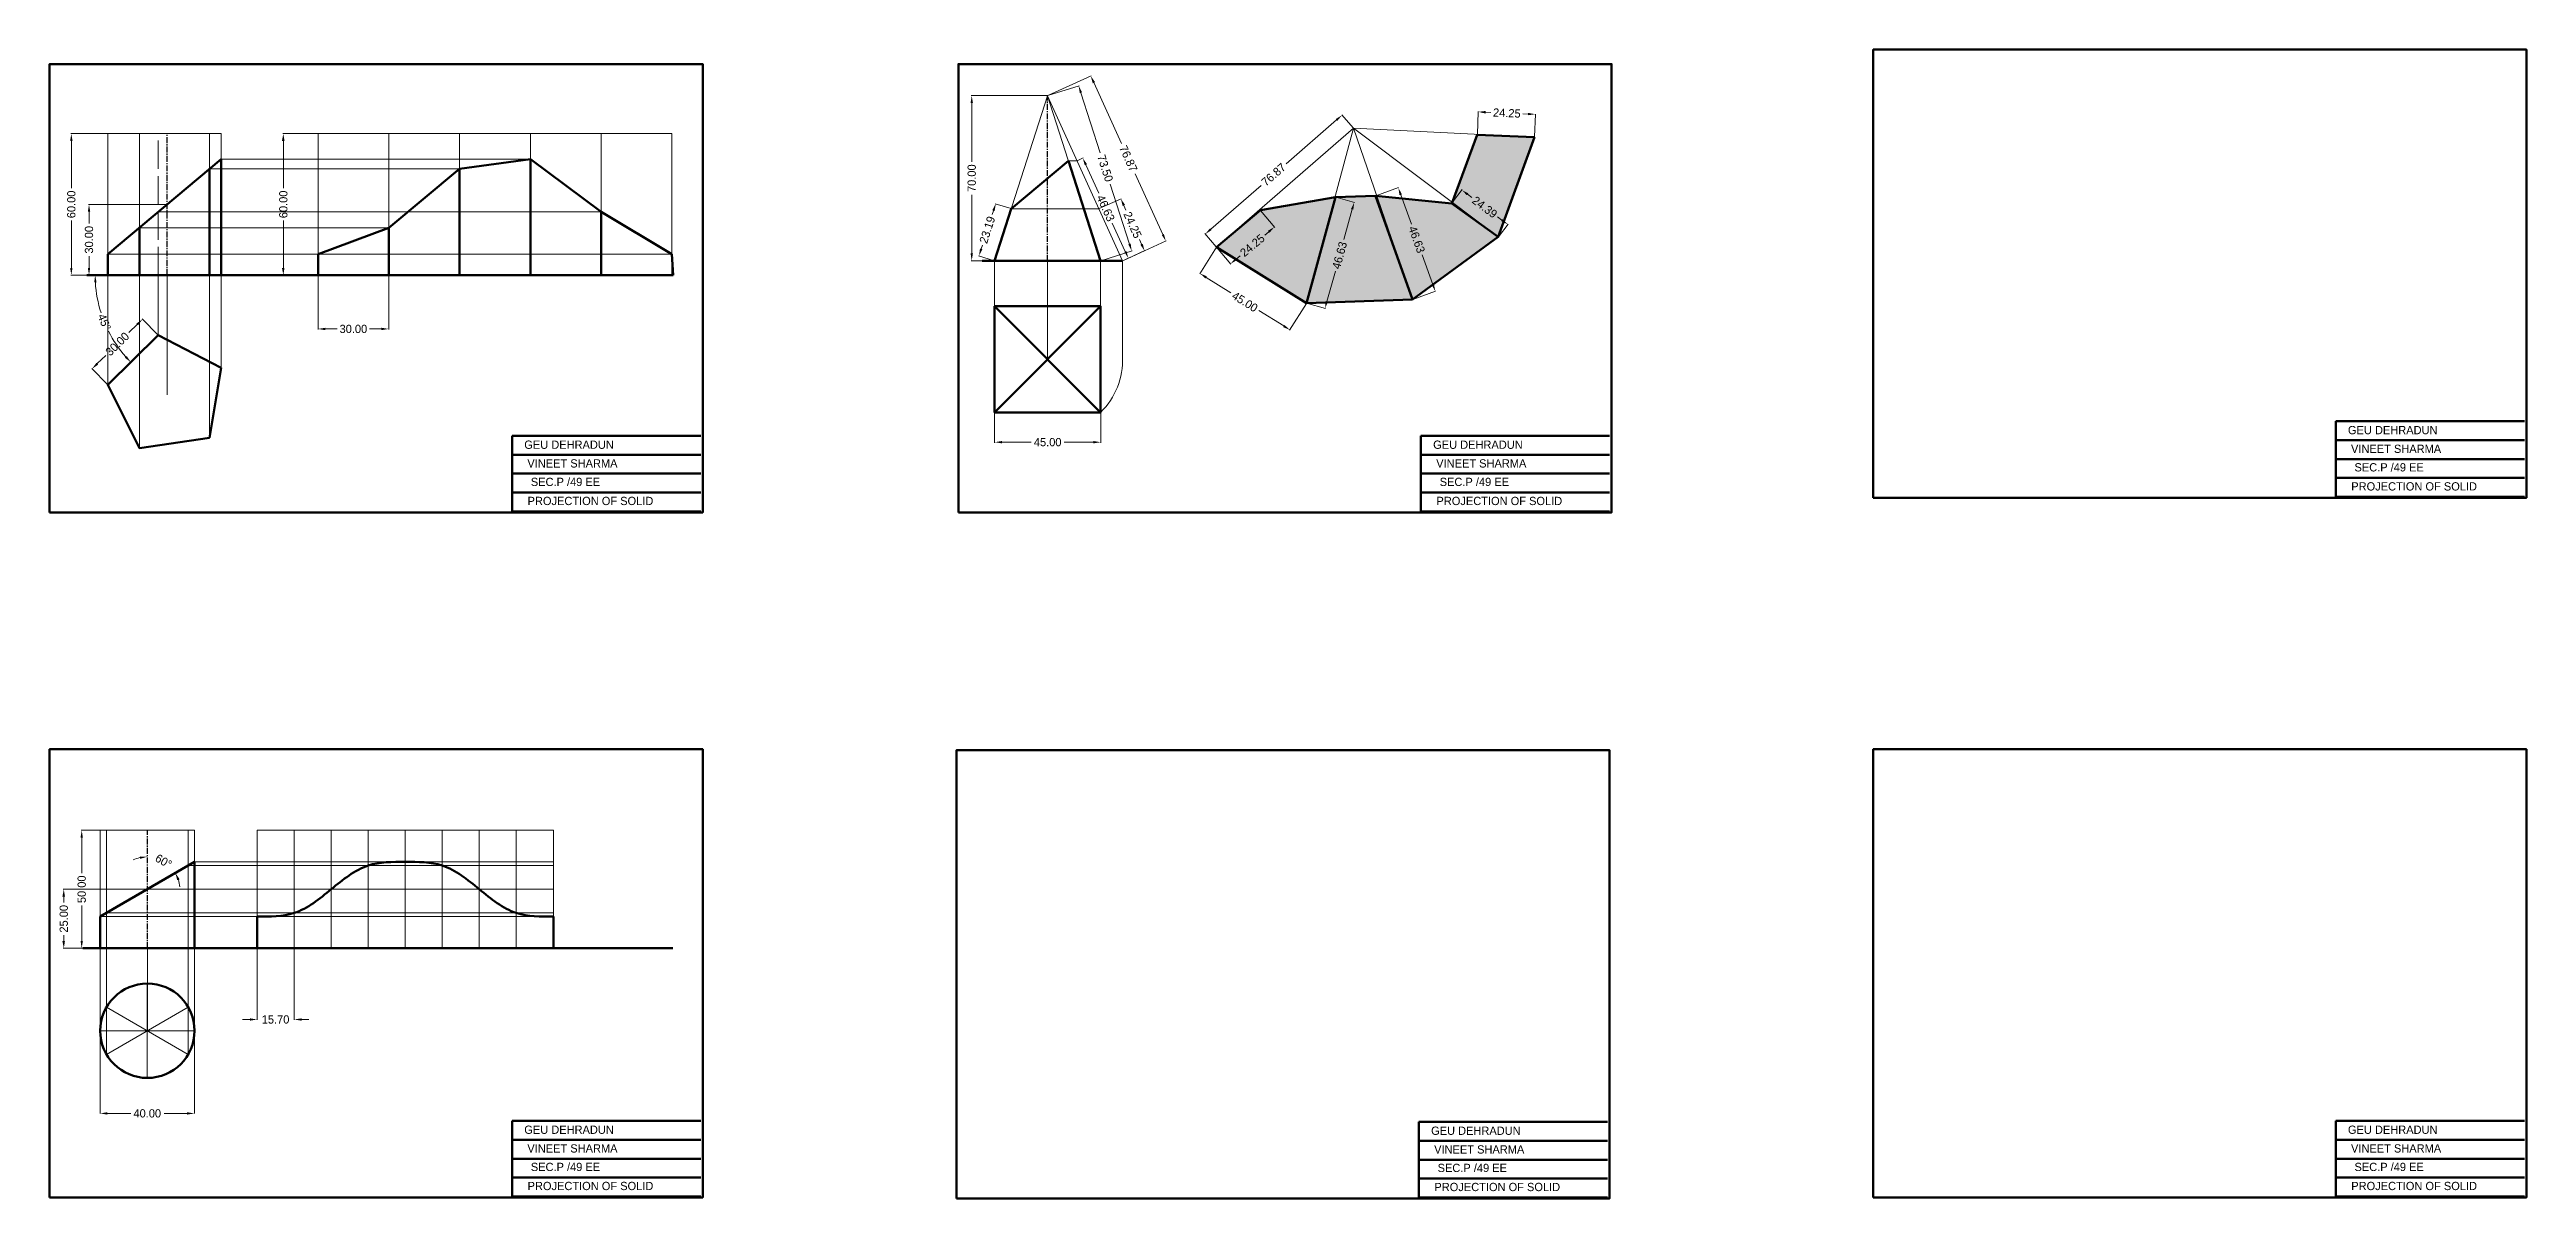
# Model space of a CAD drawing. Header units: millimetres. Extents: x 32 to 3196, y 55 to 542.
# Drawn here: x 1773 to 2823, y 55 to 542 of the extents above; entities that cross this region are included whole.
import ezdxf

# ---------------------------------------------------------------- set-up
doc = ezdxf.new("R2010")
doc.units = ezdxf.units.MM
doc.header["$MEASUREMENT"] = 0
doc.linetypes.add('ACAD_ISO02W100', pattern=[15, 12, -3])
doc.linetypes.add('CENTERX2', pattern=[4, 2.5, -0.5, 0.5, -0.5])
for name, color, linetype, lineweight in [('Layer1', 7, 'Continuous', 50), ('Layer2', 150, 'Continuous', 13), ('Layer4', 1, 'ACAD_ISO02W100', 13)]:
    doc.layers.add(name, color=color, linetype=linetype, lineweight=lineweight)
doc.layers.add('Layer3', color=7, linetype='CENTERX2')
doc.styles.get("Standard").update_dxf_attribs({"font": 'comicbd.ttf', "height": 3.5})
doc.dimstyles.get("Standard").update_dxf_attribs({"dimtxt": 3.5, "dimasz": 3.1, "dimexe": 0.18, "dimexo": 0.0625, "dimgap": 0.09, "dimtad": 0, "dimtoh": 1, "dimzin": 0, "dimdsep": 46, "dimtxsty": 'Standard', "dimcen": 0.09, "dimclrd": 4, "dimclre": 4, "dimclrt": 4, "dimadec": 0, "dimazin": 0, "dimtfac": 1, "dimtofl": 0, "dimtmove": 0, "dimatfit": 3, "dimfxl": 1, "dimtolj": 1, "dimtzin": 0, "dimlwd": 13, "dimlwe": 13, "dimarcsym": 0})

msp = doc.modelspace()

# ---------------------------------------------------------------- texts
at = {"layer": 'Layer1', "char_height": 3.5, "attachment_point": 1}
for s, width, insert in [('GEU DEHRADUN', 74.81625, (2747.657, 382.074)), ('GEU DEHRADUN', 74.81625, (1974.366, 375.893)), ('VINEET SHARMA ', 73.52032, (1975.662, 367.968)), ('GEU DEHRADUN', 74.81625, (2359.757, 375.893)), ('VINEET SHARMA ', 73.52032, (2361.053, 367.968)), ('VINEET SHARMA ', 73.52032, (2748.953, 374.149)), ('SEC.P /49 EE', 76.11219, (1977.133, 360.127)), ('SEC.P /49 EE', 76.11219, (2362.523, 360.127)), ('PROJECTION OF SOLID ', 80, (2749.057, 358.227)), ('SEC.P /49 EE', 76.11219, (2750.424, 366.308)), ('PROJECTION OF SOLID ', 80, (1975.767, 352.045)), ('PROJECTION OF SOLID ', 80, (2361.157, 352.045)), ('GEU DEHRADUN', 74.81625, (1974.366, 85.541)), ('GEU DEHRADUN', 74.81625, (2358.882, 85.117)), ('GEU DEHRADUN', 74.81625, (2747.657, 85.541)), ('VINEET SHARMA ', 73.52032, (1975.662, 77.617)), ('VINEET SHARMA ', 73.52032, (2360.178, 77.192)), ('VINEET SHARMA ', 73.52032, (2748.953, 77.617)), ('SEC.P /49 EE', 76.11219, (1977.133, 69.776)), ('SEC.P /49 EE', 76.11219, (2361.649, 69.351)), ('SEC.P /49 EE', 76.11219, (2750.424, 69.776)), ('PROJECTION OF SOLID ', 80, (1975.767, 61.694)), ('PROJECTION OF SOLID ', 80, (2360.282, 61.269)), ('PROJECTION OF SOLID ', 80, (2749.057, 61.694))]:
    msp.add_mtext_dynamic_manual_height_columns(s, width=width, gutter_width=17.5, heights=[0], dxfattribs=dict(at, insert=insert))

# ---------------------------------------------------------------- blocks, each defined once
blk = doc.blocks.new('*D73')
at = {"layer": 'Defpoints', "color": 0, "transparency": 16777216}
for p in [(1788.9, 446), (2037.5, 446), (1794.1, 432.5), (1819.2, 420.5), (1797.8, 399.5)]:
    blk.add_point(p, dxfattribs=at)
at = {"layer": 'Layer4', "color": 4, "linetype": 'Continuous', "lineweight": 13, "transparency": 16777216}
for start, end in [(183.3717, 197.6545), (206.8478, 221.1306)]:
    blk.add_arc((1845.1, 446), 52.7, start, end, dxfattribs=at)
at = {"layer": 'Layer4', "color": 4, "transparency": 16777216}
for points in [[(1792, 442.9), (1793, 442.9), (1792.4, 446)], [(1805.8, 411.7), (1805, 411), (1807.5, 409.1)]]:
    blk.add_solid(points, dxfattribs=at)
at = {"layer": 'Layer4', "color": 4, "transparency": 16777216, "insert": (1796.3, 426.1), "char_height": 3.5, "attachment_point": 5, "rotation": 292.2512}
blk.add_mtext('\\A1;45°', dxfattribs=at)
blk = doc.blocks.new('*D74')
at = {"layer": 'Defpoints', "color": 0, "transparency": 16777216}
for p in [(1782.3, 506), (1797.8, 506), (1797.8, 446)]:
    blk.add_point(p, dxfattribs=at)
at = {"layer": 'Layer4', "color": 4, "linetype": 'Continuous', "lineweight": 13, "transparency": 16777216}
for p, q in [((1797.7, 506), (1782.1, 506)), ((1782.3, 502.9), (1782.3, 482.9)), ((1782.3, 449.1), (1782.3, 469.1)), ((1797.7, 446), (1782.1, 446))]:
    blk.add_line(p, q, dxfattribs=at)
at = {"layer": 'Layer4', "color": 4, "transparency": 16777216}
for points in [[(1781.8, 502.9), (1782.8, 502.9), (1782.3, 506)], [(1781.8, 449.1), (1782.8, 449.1), (1782.3, 446)]]:
    blk.add_solid(points, dxfattribs=at)
at = {"layer": 'Layer4', "color": 4, "transparency": 16777216, "insert": (1782.3, 476), "char_height": 3.5, "attachment_point": 5, "rotation": 90}
blk.add_mtext('\\A1;60.00', dxfattribs=at)
blk = doc.blocks.new('*D75')
at = {"layer": 'Defpoints', "color": 0, "transparency": 16777216}
for p in [(1789.8, 476), (1822.9, 476), (1822.9, 446)]:
    blk.add_point(p, dxfattribs=at)
at = {"layer": 'Layer4', "color": 4, "linetype": 'Continuous', "lineweight": 13, "transparency": 16777216}
for p, q in [((1822.9, 476), (1789.6, 476)), ((1789.8, 472.9), (1789.8, 467.9)), ((1789.8, 449.1), (1789.8, 454.1)), ((1822.9, 446), (1789.6, 446))]:
    blk.add_line(p, q, dxfattribs=at)
at = {"layer": 'Layer4', "color": 4, "transparency": 16777216}
for points in [[(1789.3, 472.9), (1790.3, 472.9), (1789.8, 476)], [(1789.3, 449.1), (1790.3, 449.1), (1789.8, 446)]]:
    blk.add_solid(points, dxfattribs=at)
at = {"layer": 'Layer4', "color": 4, "transparency": 16777216, "insert": (1789.8, 461), "char_height": 3.5, "attachment_point": 5, "rotation": 90}
blk.add_mtext('\\A1;30.00', dxfattribs=at)
blk = doc.blocks.new('*D76')
at = {"layer": 'Defpoints', "color": 0, "transparency": 16777216}
for p in [(1886.9, 506), (1872.2, 446), (1886.9, 446)]:
    blk.add_point(p, dxfattribs=at)
at = {"layer": 'Layer1', "color": 4, "linetype": 'Continuous', "lineweight": 13, "transparency": 16777216}
for p, q in [((1886.9, 506), (1872, 506)), ((1872.2, 502.9), (1872.2, 482.9)), ((1872.2, 449.1), (1872.2, 469.1)), ((1886.9, 446), (1872, 446))]:
    blk.add_line(p, q, dxfattribs=at)
at = {"layer": 'Layer1', "color": 4, "transparency": 16777216}
for points in [[(1871.6, 502.9), (1872.7, 502.9), (1872.2, 506)], [(1871.6, 449.1), (1872.7, 449.1), (1872.2, 446)]]:
    blk.add_solid(points, dxfattribs=at)
at = {"layer": 'Layer1', "color": 4, "transparency": 16777216, "insert": (1872.2, 476), "char_height": 3.5, "attachment_point": 5, "rotation": 90}
blk.add_mtext('\\A1;60.00', dxfattribs=at)
blk = doc.blocks.new('*D77')
at = {"layer": 'Defpoints', "color": 0, "transparency": 16777216}
for p in [(1886.9, 480.4), (1916.9, 480.4), (1916.9, 423.2)]:
    blk.add_point(p, dxfattribs=at)
at = {"layer": 'Layer1', "color": 4, "linetype": 'Continuous', "lineweight": 13, "transparency": 16777216}
for p, q in [((1886.9, 480.3), (1886.9, 423)), ((1916.9, 480.3), (1916.9, 423)), ((1890, 423.2), (1895, 423.2)), ((1913.8, 423.2), (1908.8, 423.2))]:
    blk.add_line(p, q, dxfattribs=at)
at = {"layer": 'Layer1', "color": 4, "transparency": 16777216}
for points in [[(1890, 423.7), (1890, 422.7), (1886.9, 423.2)], [(1913.8, 423.7), (1913.8, 422.7), (1916.9, 423.2)]]:
    blk.add_solid(points, dxfattribs=at)
at = {"layer": 'Layer1', "color": 4, "transparency": 16777216, "insert": (1901.9, 423.2), "char_height": 3.5, "attachment_point": 5}
blk.add_mtext('\\A1;30.00', dxfattribs=at)
blk = doc.blocks.new('*D78')
at = {"layer": 'Defpoints', "color": 0, "transparency": 16777216}
for p in [(1794.5, 125.7), (1834.5, 125.7), (1834.5, 90.7)]:
    blk.add_point(p, dxfattribs=at)
at = {"layer": 'Layer1', "color": 4, "linetype": 'Continuous', "lineweight": 13, "transparency": 16777216}
for p, q in [((1794.5, 125.7), (1794.5, 90.6)), ((1834.5, 125.7), (1834.5, 90.6)), ((1797.6, 90.7), (1807.5, 90.7)), ((1831.4, 90.7), (1821.6, 90.7))]:
    blk.add_line(p, q, dxfattribs=at)
at = {"layer": 'Layer1', "color": 4, "transparency": 16777216}
for points in [[(1797.6, 91.2), (1797.6, 90.2), (1794.5, 90.7)], [(1831.4, 91.2), (1831.4, 90.2), (1834.5, 90.7)]]:
    blk.add_solid(points, dxfattribs=at)
at = {"layer": 'Layer1', "color": 4, "transparency": 16777216, "insert": (1814.5, 90.7), "char_height": 3.5, "attachment_point": 5}
blk.add_mtext('\\A1;40.00', dxfattribs=at)
blk = doc.blocks.new('*U79')
at = {"layer": 'Layer2'}
blk.add_line((0, 40), (0, 0), dxfattribs=at)
blk = doc.blocks.new('*U80')
at = {"layer": 'Layer2', "color": 0, "linetype": 'ByBlock', "lineweight": -2, "transparency": 16777216}
blk.add_blockref('*U79', (1814.5, 105.7), dxfattribs=at)
for p, rotation in [((1814.5, 145.7), 180), ((1831.9, 115.7), 59.99999999999997), ((1831.9, 135.7), 120), ((1797.2, 135.7), 240), ((1797.2, 115.7), 299.9999999999999)]:
    blk.add_blockref('*U79', p, dxfattribs=dict(at, rotation=rotation))
blk = doc.blocks.new('*D81')
at = {"layer": 'Defpoints', "color": 0, "transparency": 16777216}
for p in [(1786.7, 210.7), (1814.5, 210.7), (1814.5, 160.7)]:
    blk.add_point(p, dxfattribs=at)
at = {"layer": 'Layer2', "color": 4, "linetype": 'Continuous', "lineweight": 13, "transparency": 16777216}
for p, q in [((1814.5, 210.7), (1786.5, 210.7)), ((1786.7, 207.6), (1786.7, 192.6)), ((1786.7, 163.8), (1786.7, 178.8)), ((1814.5, 160.7), (1786.5, 160.7))]:
    blk.add_line(p, q, dxfattribs=at)
at = {"layer": 'Layer2', "color": 4, "transparency": 16777216}
for points in [[(1786.2, 207.6), (1787.2, 207.6), (1786.7, 210.7)], [(1786.2, 163.8), (1787.2, 163.8), (1786.7, 160.7)]]:
    blk.add_solid(points, dxfattribs=at)
at = {"layer": 'Layer2', "color": 4, "transparency": 16777216, "insert": (1786.7, 185.7), "char_height": 3.5, "attachment_point": 5, "rotation": 90}
blk.add_mtext('\\A1;50.00', dxfattribs=at)
blk = doc.blocks.new('*D82')
at = {"layer": 'Defpoints', "color": 0, "transparency": 16777216}
for p in [(1861.1, 160.7), (1876.8, 165), (1876.8, 130.5)]:
    blk.add_point(p, dxfattribs=at)
at = {"layer": 'Layer2', "color": 4, "linetype": 'Continuous', "lineweight": 13, "transparency": 16777216}
for p, q in [((1861.1, 160.7), (1861.1, 130.3)), ((1876.8, 164.9), (1876.8, 130.3)), ((1858, 130.5), (1854.9, 130.5)), ((1879.9, 130.5), (1883, 130.5))]:
    blk.add_line(p, q, dxfattribs=at)
at = {"layer": 'Layer2', "color": 4, "transparency": 16777216}
for points in [[(1858, 131), (1858, 130), (1861.1, 130.5)], [(1879.9, 131), (1879.9, 130), (1876.8, 130.5)]]:
    blk.add_solid(points, dxfattribs=at)
at = {"layer": 'Layer2', "color": 4, "transparency": 16777216, "insert": (1868.9, 130.5), "char_height": 3.5, "attachment_point": 5}
blk.add_mtext('\\A1;15.70', dxfattribs=at)
blk = doc.blocks.new('*D83')
at = {"layer": 'Defpoints', "color": 0, "transparency": 16777216}
for p in [(1814.5, 210.7), (1823.4, 196.3), (1834.5, 197.3), (1794.5, 174.1), (1814.5, 160.7)]:
    blk.add_point(p, dxfattribs=at)
at = {"layer": 'Layer1', "color": 4, "linetype": 'Continuous', "lineweight": 13, "transparency": 16777216}
for start, end in [(102.9405, 115.8809), (4.2453, 17.1858)]:
    blk.add_arc((1814.5, 185.7), 13.8, start, end, dxfattribs=at)
at = {"layer": 'Layer1', "color": 4, "transparency": 16777216}
for points in [[(1811.4, 199.6), (1811.5, 198.6), (1814.5, 199.5)], [(1827.2, 189.6), (1828.2, 190), (1826.4, 192.6)]]:
    blk.add_solid(points, dxfattribs=at)
at = {"layer": 'Layer1', "color": 4, "transparency": 16777216, "insert": (1821.4, 197.6), "char_height": 3.5, "attachment_point": 5, "rotation": 330.0631}
blk.add_mtext('\\A1;60°', dxfattribs=at)
blk = doc.blocks.new('*D84')
at = {"layer": 'Defpoints', "color": 0, "transparency": 16777216}
for p in [(1814.5, 185.7), (1779.1, 160.7), (1814.5, 160.7)]:
    blk.add_point(p, dxfattribs=at)
at = {"layer": 'Layer1', "color": 4, "linetype": 'Continuous', "lineweight": 13, "transparency": 16777216}
for p, q in [((1814.5, 185.7), (1778.9, 185.7)), ((1779.1, 182.6), (1779.1, 180.1)), ((1814.5, 160.7), (1778.9, 160.7)), ((1779.1, 163.8), (1779.1, 166.3))]:
    blk.add_line(p, q, dxfattribs=at)
at = {"layer": 'Layer1', "color": 4, "transparency": 16777216}
for points in [[(1778.5, 182.6), (1779.6, 182.6), (1779.1, 185.7)], [(1778.5, 163.8), (1779.6, 163.8), (1779.1, 160.7)]]:
    blk.add_solid(points, dxfattribs=at)
at = {"layer": 'Layer1', "color": 4, "transparency": 16777216, "insert": (1779.1, 173.2), "char_height": 3.5, "attachment_point": 5, "rotation": 90}
blk.add_mtext('\\A1;25.00', dxfattribs=at)
blk = doc.blocks.new('*D85')
at = {"layer": 'Defpoints', "color": 0, "transparency": 16777216}
for p in [(1812.5, 427.3), (1819.2, 420.5), (1797.8, 399.5)]:
    blk.add_point(p, dxfattribs=at)
at = {"layer": 'Layer1', "color": 4, "linetype": 'Continuous', "lineweight": 13, "transparency": 16777216}
for p, q in [((1810.3, 425.2), (1806.7, 421.7)), ((1819.1, 420.6), (1812.4, 427.5)), ((1793.3, 408.5), (1796.9, 412)), ((1797.7, 399.6), (1791, 406.4))]:
    blk.add_line(p, q, dxfattribs=at)
at = {"layer": 'Layer1', "color": 4, "transparency": 16777216}
for points in [[(1809.9, 425.5), (1810.6, 424.8), (1812.5, 427.3)], [(1792.9, 408.8), (1793.7, 408.1), (1791.1, 406.3)]]:
    blk.add_solid(points, dxfattribs=at)
at = {"layer": 'Layer1', "color": 4, "transparency": 16777216, "insert": (1801.8, 416.8), "char_height": 3.5, "attachment_point": 5, "rotation": 44.5023}
blk.add_mtext('\\A1;30.00', dxfattribs=at)
blk = doc.blocks.new('*D87')
at = {"layer": 'Defpoints', "color": 0, "transparency": 16777216}
for p in [(2173.8, 387.8), (2218.8, 387.8), (2218.8, 375.2)]:
    blk.add_point(p, dxfattribs=at)
at = {"layer": 'Layer1', "color": 4, "linetype": 'Continuous', "lineweight": 13, "transparency": 16777216}
for p, q in [((2173.8, 387.7), (2173.8, 375)), ((2218.8, 387.7), (2218.8, 375)), ((2176.9, 375.2), (2189.3, 375.2)), ((2215.7, 375.2), (2203.3, 375.2))]:
    blk.add_line(p, q, dxfattribs=at)
at = {"layer": 'Layer1', "color": 4, "transparency": 16777216}
for points in [[(2176.9, 375.7), (2176.9, 374.7), (2173.8, 375.2)], [(2215.7, 375.7), (2215.7, 374.7), (2218.8, 375.2)]]:
    blk.add_solid(points, dxfattribs=at)
at = {"layer": 'Layer1', "color": 4, "transparency": 16777216, "insert": (2196.3, 375.2), "char_height": 3.5, "attachment_point": 5}
blk.add_mtext('\\A1;45.00', dxfattribs=at)
blk = doc.blocks.new('*D88')
at = {"layer": 'Defpoints', "color": 0, "transparency": 16777216}
for p in [(2164.1, 522.1), (2196.3, 522.1), (2196.3, 452.1)]:
    blk.add_point(p, dxfattribs=at)
at = {"layer": 'Layer2', "color": 4, "linetype": 'Continuous', "lineweight": 13, "transparency": 16777216}
for p, q in [((2196.2, 522.1), (2163.9, 522.1)), ((2164.1, 519), (2164.1, 494.1)), ((2164.1, 455.2), (2164.1, 480.1)), ((2196.2, 452.1), (2163.9, 452.1))]:
    blk.add_line(p, q, dxfattribs=at)
at = {"layer": 'Layer2', "color": 4, "transparency": 16777216}
for points in [[(2163.6, 519), (2164.6, 519), (2164.1, 522.1)], [(2163.6, 455.2), (2164.6, 455.2), (2164.1, 452.1)]]:
    blk.add_solid(points, dxfattribs=at)
at = {"layer": 'Layer2', "color": 4, "transparency": 16777216, "insert": (2164.1, 487.1), "char_height": 3.5, "attachment_point": 5, "rotation": 90}
blk.add_mtext('\\A1;70.00', dxfattribs=at)
blk = doc.blocks.new('*D89')
at = {"layer": 'Defpoints', "color": 0, "transparency": 16777216}
for p in [(2196.3, 522), (2218.8, 452.1), (2231.9, 456.3)]:
    blk.add_point(p, dxfattribs=at)
at = {"layer": 'Layer2', "color": 4, "linetype": 'Continuous', "lineweight": 13, "transparency": 16777216}
for p, q in [((2196.3, 522.1), (2209.6, 526.3)), ((2210.4, 523.3), (2218.5, 497.9)), ((2231, 459.2), (2222.8, 484.6)), ((2218.8, 452.1), (2232.1, 456.3))]:
    blk.add_line(p, q, dxfattribs=at)
at = {"layer": 'Layer2', "color": 4, "transparency": 16777216}
for points in [[(2210.9, 523.5), (2209.9, 523.2), (2209.4, 526.3)], [(2231.5, 459.4), (2230.5, 459.1), (2231.9, 456.3)]]:
    blk.add_solid(points, dxfattribs=at)
at = {"layer": 'Layer2', "color": 4, "transparency": 16777216, "insert": (2220.7, 491.3), "char_height": 3.5, "attachment_point": 5, "rotation": 287.8189}
blk.add_mtext('\\A1;73.50', dxfattribs=at)
blk = doc.blocks.new('*D90')
at = {"layer": 'Defpoints', "color": 0, "transparency": 16777216}
for p in [(2196.3, 522), (2228.1, 452.1), (2246.4, 460.4)]:
    blk.add_point(p, dxfattribs=at)
at = {"layer": 'Layer2', "color": 4, "linetype": 'Continuous', "lineweight": 13, "transparency": 16777216}
for p, q in [((2196.3, 522.1), (2214.8, 530.5)), ((2215.9, 527.6), (2227.6, 501.8)), ((2245.1, 463.2), (2233.4, 489)), ((2228.1, 452.1), (2246.6, 460.5))]:
    blk.add_line(p, q, dxfattribs=at)
at = {"layer": 'Layer2', "color": 4, "transparency": 16777216}
for points in [[(2216.4, 527.8), (2215.4, 527.3), (2214.6, 530.4)], [(2245.6, 463.4), (2244.7, 463), (2246.4, 460.4)]]:
    blk.add_solid(points, dxfattribs=at)
at = {"layer": 'Layer2', "color": 4, "transparency": 16777216, "insert": (2230.5, 495.4), "char_height": 3.5, "attachment_point": 5, "rotation": 294.447}
blk.add_mtext('\\A1;76.87', dxfattribs=at)
blk = doc.blocks.new('*D92')
at = {"layer": 'Defpoints', "color": 0, "transparency": 16777216}
for p in [(2267.9, 457.9), (2306, 434.1), (2299, 422.8)]:
    blk.add_point(p, dxfattribs=at)
at = {"layer": 'Layer2', "color": 4, "linetype": 'Continuous', "lineweight": 13, "transparency": 16777216}
for p, q in [((2267.9, 457.9), (2260.8, 446.5)), ((2263.5, 445), (2274, 438.5)), ((2296.4, 424.5), (2285.9, 431)), ((2306, 434), (2298.9, 422.7))]:
    blk.add_line(p, q, dxfattribs=at)
at = {"layer": 'Layer2', "color": 4, "transparency": 16777216}
for points in [[(2263.8, 445.5), (2263.2, 444.6), (2260.9, 446.7)], [(2296.7, 424.9), (2296.1, 424), (2299, 422.8)]]:
    blk.add_solid(points, dxfattribs=at)
at = {"layer": 'Layer2', "color": 4, "transparency": 16777216, "insert": (2279.9, 434.7), "char_height": 3.5, "attachment_point": 5, "rotation": 328}
blk.add_mtext('\\A1;45.00', dxfattribs=at)
blk = doc.blocks.new('*D95')
at = {"layer": 'Defpoints', "color": 0, "transparency": 16777216}
for p in [(2325.9, 508.3), (2263.1, 463.4), (2267.9, 457.9)]:
    blk.add_point(p, dxfattribs=at)
at = {"layer": 'Layer2', "color": 4, "linetype": 'Continuous', "lineweight": 13, "transparency": 16777216}
for p, q in [((2318.8, 511.8), (2297.4, 493.2)), ((2325.9, 508.4), (2321, 514)), ((2265.5, 465.5), (2286.8, 484)), ((2267.8, 458), (2263, 463.6))]:
    blk.add_line(p, q, dxfattribs=at)
at = {"layer": 'Layer2', "color": 4, "transparency": 16777216}
for points in [[(2318.5, 512.2), (2319.1, 511.4), (2321.1, 513.8)], [(2265.1, 465.8), (2265.8, 465.1), (2263.1, 463.4)]]:
    blk.add_solid(points, dxfattribs=at)
at = {"layer": 'Layer2', "color": 4, "transparency": 16777216, "insert": (2292.1, 488.6), "char_height": 3.5, "attachment_point": 5, "rotation": 40.9802}
blk.add_mtext('\\A1;76.87', dxfattribs=at)
blk = doc.blocks.new('*D103')
at = {"layer": 'Defpoints', "color": 0, "transparency": 16777216}
for p in [(2180.9, 474.1), (2167.2, 454.2), (2173.8, 452.1)]:
    blk.add_point(p, dxfattribs=at)
at = {"layer": 'Layer2', "color": 4, "linetype": 'Continuous', "lineweight": 13, "transparency": 16777216}
for p, q in [((2173.3, 473.3), (2172.8, 471.7)), ((2180.8, 474.2), (2174.1, 476.3)), ((2173.7, 452.1), (2167, 454.2)), ((2168.1, 457.1), (2168.6, 458.7))]:
    blk.add_line(p, q, dxfattribs=at)
at = {"layer": 'Layer2', "color": 4, "transparency": 16777216}
for points in [[(2172.8, 473.5), (2173.8, 473.2), (2174.3, 476.3)], [(2167.6, 457.3), (2168.6, 457), (2167.2, 454.2)]]:
    blk.add_solid(points, dxfattribs=at)
at = {"layer": 'Layer2', "color": 4, "transparency": 16777216, "insert": (2170.7, 465.2), "char_height": 3.5, "attachment_point": 5, "rotation": 72.1811}
blk.add_mtext('\\A1;23.19', dxfattribs=at)
blk = doc.blocks.new('*D104')
at = {"layer": 'Defpoints', "color": 0, "transparency": 16777216}
for p in [(2218.1, 474.1), (2228.1, 452.1), (2237.4, 456.3)]:
    blk.add_point(p, dxfattribs=at)
at = {"layer": 'Layer2', "color": 4, "linetype": 'Continuous', "lineweight": 13, "transparency": 16777216}
for p, q in [((2218.1, 474.2), (2227.5, 478.4)), ((2228.6, 475.5), (2229.5, 473.6)), ((2228.1, 452.1), (2237.5, 456.4)), ((2236.1, 459.1), (2235.2, 461.1))]:
    blk.add_line(p, q, dxfattribs=at)
at = {"layer": 'Layer2', "color": 4, "transparency": 16777216}
for points in [[(2229.1, 475.8), (2228.1, 475.3), (2227.3, 478.4)], [(2236.6, 459.3), (2235.6, 458.9), (2237.4, 456.3)]]:
    blk.add_solid(points, dxfattribs=at)
at = {"layer": 'Layer2', "color": 4, "transparency": 16777216, "insert": (2232.3, 467.3), "char_height": 3.5, "attachment_point": 5, "rotation": 294.447}
blk.add_mtext('\\A1;24.25', dxfattribs=at)
blk = doc.blocks.new('*D105')
at = {"layer": 'Defpoints', "color": 0, "transparency": 16777216}
for p in [(2208.8, 494.5), (2228.1, 452.1), (2230.5, 453.2)]:
    blk.add_point(p, dxfattribs=at)
at = {"layer": 'Layer2', "color": 4, "linetype": 'Continuous', "lineweight": 13, "transparency": 16777216}
for p, q in [((2208.8, 494.5), (2211.4, 495.7)), ((2212.5, 492.8), (2218, 480.7)), ((2229.2, 456), (2223.7, 468.1)), ((2228.1, 452.1), (2230.7, 453.3))]:
    blk.add_line(p, q, dxfattribs=at)
at = {"layer": 'Layer2', "color": 4, "transparency": 16777216}
for points in [[(2213, 493), (2212, 492.6), (2211.2, 495.6)], [(2229.7, 456.2), (2228.8, 455.8), (2230.5, 453.2)]]:
    blk.add_solid(points, dxfattribs=at)
at = {"layer": 'Layer2', "color": 4, "transparency": 16777216, "insert": (2220.9, 474.4), "char_height": 3.5, "attachment_point": 5, "rotation": 294.447}
blk.add_mtext('\\A1;46.63', dxfattribs=at)
blk = doc.blocks.new('*D106')
at = {"layer": 'Defpoints', "color": 0, "transparency": 16777216}
for p in [(2286.5, 473.5), (2292.4, 466.4), (2267.9, 457.9)]:
    blk.add_point(p, dxfattribs=at)
at = {"layer": 'Layer1', "color": 4, "linetype": 'Continuous', "lineweight": 13, "transparency": 16777216}
for p, q in [((2286.5, 473.4), (2292.6, 466.2)), ((2290.1, 464.4), (2288.4, 463)), ((2267.9, 457.9), (2274, 450.7)), ((2276.2, 452.8), (2277.9, 454.2))]:
    blk.add_line(p, q, dxfattribs=at)
at = {"layer": 'Layer1', "color": 4, "transparency": 16777216}
for points in [[(2289.7, 464.8), (2290.4, 464), (2292.4, 466.4)], [(2275.9, 453.2), (2276.6, 452.4), (2273.8, 450.8)]]:
    blk.add_solid(points, dxfattribs=at)
at = {"layer": 'Layer1', "color": 4, "transparency": 16777216, "insert": (2283.1, 458.6), "char_height": 3.5, "attachment_point": 5, "rotation": 39.9052}
blk.add_mtext('\\A1;24.25', dxfattribs=at)
blk = doc.blocks.new('*D107')
at = {"layer": 'Defpoints', "color": 0, "transparency": 16777216}
for p in [(2318.4, 479), (2326.3, 476.9), (2306, 434.1)]:
    blk.add_point(p, dxfattribs=at)
at = {"layer": 'Layer1', "color": 4, "linetype": 'Continuous', "lineweight": 13, "transparency": 16777216}
for p, q in [((2318.5, 479), (2326.4, 476.8)), ((2325.4, 473.9), (2321.9, 461.1)), ((2314.7, 434.9), (2318.3, 447.7)), ((2306.1, 434.1), (2314.1, 431.9))]:
    blk.add_line(p, q, dxfattribs=at)
at = {"layer": 'Layer1', "color": 4, "transparency": 16777216}
for points in [[(2324.9, 474), (2325.9, 473.8), (2326.3, 476.9)], [(2314.2, 435), (2315.2, 434.8), (2313.9, 431.9)]]:
    blk.add_solid(points, dxfattribs=at)
at = {"layer": 'Layer1', "color": 4, "transparency": 16777216, "insert": (2320.1, 454.4), "char_height": 3.5, "attachment_point": 5, "rotation": 74.6494}
blk.add_mtext('\\A1;46.63', dxfattribs=at)
blk = doc.blocks.new('*D108')
at = {"layer": 'Defpoints', "color": 0, "transparency": 16777216}
for p in [(2335.3, 479.6), (2345, 483), (2351, 435.7)]:
    blk.add_point(p, dxfattribs=at)
at = {"layer": 'Layer1', "color": 4, "linetype": 'Continuous', "lineweight": 13, "transparency": 16777216}
for p, q in [((2335.4, 479.6), (2345.1, 483.1)), ((2346, 480.1), (2350.5, 467.6)), ((2359.6, 442.1), (2355.1, 454.6)), ((2351.1, 435.7), (2360.8, 439.2))]:
    blk.add_line(p, q, dxfattribs=at)
at = {"layer": 'Layer1', "color": 4, "transparency": 16777216}
for points in [[(2346.5, 480.3), (2345.5, 479.9), (2345, 483)], [(2360.1, 442.2), (2359.1, 441.9), (2360.7, 439.1)]]:
    blk.add_solid(points, dxfattribs=at)
at = {"layer": 'Layer1', "color": 4, "transparency": 16777216, "insert": (2352.8, 461.1), "char_height": 3.5, "attachment_point": 5, "rotation": 289.7059}
blk.add_mtext('\\A1;46.63', dxfattribs=at)
blk = doc.blocks.new('*D109')
at = {"layer": 'Defpoints', "color": 0, "transparency": 16777216}
for p in [(2367.9, 476.8), (2387.4, 462.2), (2391.4, 467.5)]:
    blk.add_point(p, dxfattribs=at)
at = {"layer": 'Layer1', "color": 4, "linetype": 'Continuous', "lineweight": 13, "transparency": 16777216}
for p, q in [((2367.9, 476.9), (2372, 482.3)), ((2374.3, 480.3), (2376.2, 478.9)), ((2388.9, 469.3), (2387.1, 470.7)), ((2387.4, 462.2), (2391.5, 467.6))]:
    blk.add_line(p, q, dxfattribs=at)
at = {"layer": 'Layer1', "color": 4, "transparency": 16777216}
for points in [[(2374.7, 480.7), (2374, 479.9), (2371.9, 482.1)], [(2389.2, 469.8), (2388.6, 468.9), (2391.4, 467.5)]]:
    blk.add_solid(points, dxfattribs=at)
at = {"layer": 'Layer1', "color": 4, "transparency": 16777216, "insert": (2381.6, 474.8), "char_height": 3.5, "attachment_point": 5, "rotation": 323.0989}
blk.add_mtext('\\A1;24.39', dxfattribs=at)
blk = doc.blocks.new('*D110')
at = {"layer": 'Defpoints', "color": 0, "transparency": 16777216}
for p in [(2378.5, 505.5), (2402.7, 504.5), (2403.1, 514.2)]:
    blk.add_point(p, dxfattribs=at)
at = {"layer": 'Layer1', "color": 4, "linetype": 'Continuous', "lineweight": 13, "transparency": 16777216}
for p, q in [((2378.5, 505.6), (2378.9, 515.4)), ((2382, 515.1), (2384.2, 515)), ((2400, 514.3), (2397.8, 514.4)), ((2402.7, 504.6), (2403.1, 514.3))]:
    blk.add_line(p, q, dxfattribs=at)
at = {"layer": 'Layer1', "color": 4, "transparency": 16777216}
for points in [[(2382, 515.6), (2382, 514.5), (2378.9, 515.2)], [(2400, 514.8), (2400, 513.8), (2403.1, 514.2)]]:
    blk.add_solid(points, dxfattribs=at)
at = {"layer": 'Layer1', "color": 4, "transparency": 16777216, "insert": (2391, 514.7), "char_height": 3.5, "attachment_point": 5, "rotation": 357.5331}
blk.add_mtext('\\A1;24.25', dxfattribs=at)

# ---------------------------------------------------------------- dimensions: what is measured, and where the dimension line sits
at = {"layer": 'Layer1'}
for p1, p2, distance, picture, middle in [((2378.465, 505.543), (2402.693, 504.499), 9.662, '*D110', (2390.995, 514.674)), ((2267.886, 457.925), (2286.489, 473.482), -9.285, '*D106', (2283.144, 458.58)), ((2306.049, 434.079), (2318.393, 479.045), -8.151, '*D107', (2320.08, 454.404)), ((2351.02, 435.68), (2335.297, 479.579), -10.259, '*D108', (2352.816, 461.089)), ((2367.884, 476.826), (2387.389, 462.181), 6.627, '*D109', (2381.616, 474.803)), ((1797.767, 399.52), (1819.164, 420.548), 9.516, '*D85', (1801.795, 416.821))]:
    dim = msp.add_aligned_dim(p1=p1, p2=p2, distance=distance, dimstyle='Standard', dxfattribs=at)
    dim.commit()
    dim.dimension.update_dxf_attribs({"geometry": picture, "text_midpoint": middle})
for base, p1, p2, picture, middle in [((1872.161, 446.015), (1886.929, 506.015), (1886.929, 446.015), '*D76', (1872.161, 476.015)), ((1779.053, 160.718), (1814.544, 185.718), (1814.544, 160.718), '*D84', (1779.053, 173.218))]:
    dim = msp.add_linear_dim(base=base, p1=p1, p2=p2, angle=90, dimstyle='Standard', dxfattribs=at)
    dim.commit()
    dim.dimension.update_dxf_attribs({"geometry": picture, "text_midpoint": middle})
for base, p1, p2, picture, middle in [((1916.929, 423.184), (1886.929, 480.395), (1916.929, 480.395), '*D77', (1901.929, 423.184)), ((2218.767, 375.168), (2173.767, 387.804), (2218.767, 387.804), '*D87', (2196.267, 375.168)), ((1834.544, 90.731), (1794.544, 125.743), (1834.544, 125.743), '*D78', (1814.544, 90.731))]:
    dim = msp.add_linear_dim(base=base, p1=p1, p2=p2, dimstyle='Standard', dxfattribs=at)
    dim.commit()
    dim.dimension.update_dxf_attribs({"geometry": picture, "text_midpoint": middle})
dim = msp.add_angular_dim_2l(base=(1823.37, 196.268), line1=((1794.544, 174.112), (1834.544, 197.324)), line2=((1814.544, 160.718), (1814.544, 210.718)), dimstyle='Standard', dxfattribs=at)
dim.commit()
dim.dimension.update_dxf_attribs({"geometry": '*D83', "text_midpoint": (1821.408, 197.637)})
at = {"layer": 'Layer2'}
for p1, p2, distance, picture, middle in [((2196.274, 522.047), (2228.087, 452.069), 20.138, '*D90', (2230.513, 495.392)), ((2196.274, 522.047), (2218.767, 452.069), 13.808, '*D89', (2220.666, 491.283)), ((2325.918, 508.336), (2267.886, 457.925), -7.275, '*D95', (2292.131, 488.623)), ((2208.789, 494.517), (2228.087, 452.069), 2.676, '*D105', (2220.874, 474.401)), ((2180.862, 474.143), (2173.767, 452.069), -6.935, '*D103', (2170.712, 465.228)), ((2218.052, 474.143), (2228.087, 452.069), 10.19, '*D104', (2232.346, 467.323)), ((2267.886, 457.925), (2306.049, 434.079), -13.278, '*D92', (2279.931, 434.742))]:
    dim = msp.add_aligned_dim(p1=p1, p2=p2, distance=distance, dimstyle='Standard', dxfattribs=at)
    dim.commit()
    dim.dimension.update_dxf_attribs({"geometry": picture, "text_midpoint": middle})
for base, p1, p2, picture, middle in [((2164.114, 522.069), (2196.267, 452.069), (2196.267, 522.069), '*D88', (2164.114, 487.069)), ((1786.704, 210.718), (1814.544, 160.718), (1814.544, 210.718), '*D81', (1786.704, 185.718))]:
    dim = msp.add_linear_dim(base=base, p1=p1, p2=p2, angle=90, dimstyle='Standard', dxfattribs=at)
    dim.commit()
    dim.dimension.update_dxf_attribs({"geometry": picture, "text_midpoint": middle})
dim = msp.add_linear_dim(base=(1876.782, 130.514), p1=(1861.082, 160.718), p2=(1876.782, 164.987), dimstyle='Standard', dxfattribs=at)
dim.commit()
dim.dimension.update_dxf_attribs({"geometry": '*D82', "text_midpoint": (1868.932, 130.514)})
at = {"layer": 'Layer4'}
for base, p1, p2, picture, middle in [((1782.275, 506.015), (1797.767, 446.015), (1797.767, 506.015), '*D74', (1782.275, 476.015)), ((1789.827, 476.015), (1822.937, 446.015), (1822.937, 476.015), '*D75', (1789.827, 461.015))]:
    dim = msp.add_linear_dim(base=base, p1=p1, p2=p2, angle=90, dimstyle='Standard', dxfattribs=at)
    dim.commit()
    dim.dimension.update_dxf_attribs({"geometry": picture, "text_midpoint": middle})
dim = msp.add_angular_dim_2l(base=(1794.148, 432.526), line1=((1788.916, 446.015), (2037.502, 446.015)), line2=((1819.164, 420.548), (1797.767, 399.52)), dimstyle='Standard', dxfattribs=at)
dim.commit()
dim.dimension.update_dxf_attribs({"geometry": '*D73', "text_midpoint": (1796.315, 426.065)})

# ---------------------------------------------------------------- hatches: boundary and pattern name
at = {"layer": 'Layer1'}
h = msp.add_hatch(color=256, dxfattribs=at)
h.set_gradient(color1=(255, 255, 255), color2=(122, 175, 223), tint=1)
h.paths.add_polyline_path([(2318.065, 478.988), (2286.489, 473.482), (2267.886, 457.925), (2306.049, 434.079)])
h.paths.add_polyline_path([(2306.049, 434.079), (2351.02, 435.68), (2335.297, 479.579), (2318.393, 479.045)])
h.paths.add_polyline_path([(2335.873, 479.522), (2351.02, 435.68), (2387.389, 462.181), (2367.708, 476.347)])
h.paths.add_polyline_path([(2367.884, 476.826), (2387.389, 462.181), (2402.693, 504.499), (2378.465, 505.543)])

# ---------------------------------------------------------------- linework, layer by layer
for p, q in [((2367.708, 476.347), (2378.465, 505.543)), ((2402.693, 504.499), (2378.465, 505.543)), ((2387.389, 462.181), (2402.693, 504.499)), ((1845.775, 495.178), (1797.767, 454.895)), ((1845.775, 446.015), (1845.775, 495.178)), ((1946.929, 491.025), (1976.929, 495.178)), ((1976.929, 495.178), (2006.929, 472.849)), ((1976.929, 495.178), (1976.929, 446.015)), ((2180.862, 474.143), (2205.127, 494.504)), ((2218.767, 452.069), (2205.127, 494.504)), ((1840.825, 491.025), (1840.825, 446.015)), ((1916.929, 466.128), (1946.929, 491.025)), ((1946.929, 491.025), (1946.929, 446.015)), ((2006.929, 472.849), (2036.929, 454.895)), ((2006.929, 472.849), (2006.929, 446.015)), ((2180.862, 474.143), (2173.767, 452.069)), ((2267.886, 457.925), (2286.489, 473.482)), ((2286.489, 473.482), (2318.393, 479.045)), ((2306.049, 434.079), (2318.393, 479.045)), ((2318.393, 479.045), (2335.297, 479.579)), ((2351.02, 435.68), (2335.297, 479.579)), ((2335.297, 479.579), (2367.708, 476.347)), ((2387.389, 462.181), (2367.708, 476.347)), ((1811.154, 466.128), (1811.154, 446.015)), ((1886.929, 454.895), (1916.929, 466.128)), ((1916.929, 466.128), (1916.929, 446.015)), ((2351.02, 435.68), (2387.389, 462.181)), ((1797.767, 454.895), (1797.767, 446.015)), ((1886.929, 446.015), (1886.929, 454.895)), ((2036.929, 454.895), (2037.502, 446.015)), ((2168.457, 452.069), (2228.087, 452.069)), ((2173.767, 452.069), (2218.767, 452.069)), ((2267.886, 457.925), (2306.049, 434.079)), ((2310.862, 452.069), (2310.987, 452.069)), ((2345.15, 452.069), (2345.358, 452.069)), ((1788.916, 446.015), (2037.502, 446.015)), ((1797.767, 446.015), (1845.775, 446.015)), ((2218.767, 387.804), (2173.767, 432.804)), ((2173.767, 387.804), (2218.767, 432.804)), ((2306.049, 434.079), (2351.02, 435.68)), ((2742.473, 384.045), (2822.473, 384.045)), ((2742.473, 376.045), (2742.473, 384.045)), ((1969.183, 377.864), (2049.183, 377.864)), ((1969.183, 369.864), (1969.183, 377.864)), ((1969.183, 369.864), (2049.183, 369.864)), ((1969.183, 369.864), (1969.183, 345.864)), ((2354.573, 377.864), (2434.573, 377.864)), ((2354.573, 369.864), (2354.573, 377.864)), ((2354.573, 369.864), (2434.573, 369.864)), ((2354.573, 369.864), (2354.573, 345.864)), ((2742.473, 376.045), (2822.473, 376.045)), ((2742.473, 376.045), (2742.473, 352.045)), ((2742.473, 368.045), (2822.473, 368.045)), ((1969.183, 361.864), (2049.183, 361.864)), ((2354.573, 361.864), (2434.573, 361.864)), ((2742.473, 360.045), (2822.473, 360.045)), ((1969.183, 353.864), (2049.183, 353.864)), ((2354.573, 353.864), (2434.573, 353.864)), ((2742.473, 352.045), (2822.473, 352.045)), ((1969.183, 345.864), (2049.183, 345.864)), ((2354.573, 345.864), (2434.573, 345.864)), ((1794.544, 174.112), (1834.544, 197.324)), ((1834.544, 160.718), (1834.544, 197.324)), ((1794.544, 174.112), (1794.544, 160.718)), ((1861.082, 174.112), (1861.082, 160.718)), ((1986.682, 160.718), (1986.682, 174.112)), ((1787.148, 160.718), (2037.307, 160.718)), ((1794.544, 160.718), (1834.544, 160.718)), ((1861.082, 160.718), (1986.682, 160.718)), ((1969.183, 87.513), (2049.183, 87.513)), ((1969.183, 79.513), (1969.183, 87.513)), ((2353.698, 87.088), (2433.698, 87.088)), ((2353.698, 79.088), (2353.698, 87.088)), ((2742.473, 87.513), (2822.473, 87.513)), ((2742.473, 79.513), (2742.473, 87.513)), ((1969.183, 79.513), (2049.183, 79.513)), ((1969.183, 79.513), (1969.183, 55.513)), ((2353.698, 79.088), (2433.698, 79.088)), ((2353.698, 79.088), (2353.698, 55.088)), ((2742.473, 79.513), (2822.473, 79.513)), ((2742.473, 79.513), (2742.473, 55.513)), ((1969.183, 71.513), (2049.183, 71.513)), ((1969.183, 63.513), (2049.183, 63.513)), ((2353.698, 71.088), (2433.698, 71.088)), ((2353.698, 63.088), (2433.698, 63.088)), ((2742.473, 71.513), (2822.473, 71.513)), ((2742.473, 63.513), (2822.473, 63.513)), ((1969.183, 55.513), (2049.183, 55.513)), ((2353.698, 55.088), (2433.698, 55.088)), ((2742.473, 55.513), (2822.473, 55.513))]:
    msp.add_line(p, q, dxfattribs=at)
for points in [[(2546.348, 351.621), (2823.348, 351.621), (2823.348, 541.621), (2546.348, 541.621)], [(1773.057, 345.439), (2050.057, 345.439), (2050.057, 535.439), (1773.057, 535.439)], [(2158.447, 345.439), (2435.447, 345.439), (2435.447, 535.439), (2158.447, 535.439)], [(2173.767, 387.804), (2218.767, 387.804), (2218.767, 432.804), (2173.767, 432.804)], [(1819.164, 420.548), (1797.767, 399.52), (1811.154, 372.672), (1840.825, 377.108), (1845.775, 406.696)], [(1773.057, 55.088), (2050.057, 55.088), (2050.057, 245.088), (1773.057, 245.088)], [(2157.573, 54.663), (2434.573, 54.663), (2434.573, 244.663), (2157.573, 244.663)], [(2546.348, 55.088), (2823.348, 55.088), (2823.348, 245.088), (2546.348, 245.088)]]:
    msp.add_lwpolyline(points, close=True, dxfattribs=at)
msp.add_circle((1814.544, 125.743), 20, dxfattribs=at)
msp.add_spline([(1861.082, 174.112), (1876.782, 175.667), (1892.482, 185.718), (1908.182, 195.769), (1923.882, 197.324), (1939.582, 195.769), (1955.282, 185.718), (1970.982, 175.667), (1986.682, 174.112)], degree=3, dxfattribs=at)
at = {"layer": 'Layer2'}
for p, q in [((2173.767, 452.069), (2196.267, 522.069)), ((2196.267, 522.069), (2218.767, 452.069)), ((2228.087, 452.069), (2196.274, 522.047)), ((1797.767, 446.015), (1797.767, 506.015)), ((1797.767, 506.015), (1845.775, 506.015)), ((1811.154, 446.015), (1811.154, 506.015)), ((1840.825, 446.015), (1840.825, 506.015)), ((1845.775, 446.015), (1845.775, 506.015)), ((1886.929, 446.015), (1886.929, 506.015)), ((1886.929, 506.015), (2036.929, 506.015)), ((1916.929, 446.015), (1916.929, 506.015)), ((1946.929, 446.015), (1946.929, 506.015)), ((1976.929, 446.015), (1976.929, 506.015)), ((2006.929, 446.015), (2006.929, 506.015)), ((2036.929, 446.015), (2036.929, 506.015)), ((2267.886, 457.925), (2325.918, 508.336)), ((2325.918, 508.336), (2306.049, 434.079)), ((2325.918, 508.336), (2306.049, 434.079)), ((2351.02, 435.68), (2325.918, 508.336)), ((2402.693, 504.499), (2325.918, 508.336)), ((2325.918, 508.336), (2387.389, 462.181)), ((2351.02, 435.68), (2325.918, 508.336)), ((2325.918, 508.336), (2387.389, 462.181)), ((2402.693, 504.499), (2387.389, 462.181)), ((1845.775, 495.178), (1976.431, 495.178)), ((2205.127, 494.504), (2208.789, 494.517)), ((1840.825, 491.025), (1946.929, 491.025)), ((1819.164, 472.849), (2006.929, 472.849)), ((2180.862, 474.143), (2218.052, 474.143)), ((1811.154, 466.128), (1916.929, 466.128)), ((2351.02, 435.68), (2387.389, 462.181)), ((1797.767, 454.895), (2006.929, 454.895)), ((2006.929, 454.895), (2036.929, 454.895)), ((2173.767, 432.804), (2173.767, 452.069)), ((2196.267, 410.304), (2196.267, 452.069)), ((2218.767, 432.804), (2218.767, 452.069)), ((2228.087, 410.304), (2228.087, 452.069)), ((2267.886, 457.925), (2306.049, 434.079)), ((1797.767, 399.52), (1797.767, 446.015)), ((1811.154, 372.672), (1811.154, 446.015)), ((1819.164, 420.548), (1819.164, 446.015)), ((1822.937, 395.309), (1822.937, 446.015)), ((1840.825, 377.108), (1840.825, 446.015)), ((1845.775, 406.696), (1845.775, 446.015)), ((2351.02, 435.68), (2306.049, 434.079)), ((1794.544, 160.718), (1794.544, 210.718)), ((1794.544, 210.718), (1834.544, 210.718)), ((1797.224, 160.718), (1797.224, 210.718)), ((1831.865, 160.718), (1831.865, 210.718)), ((1834.544, 160.718), (1834.544, 210.718)), ((1861.082, 160.718), (1861.082, 210.718)), ((1861.082, 210.718), (1986.682, 210.718)), ((1876.782, 160.718), (1876.782, 210.718)), ((1892.482, 160.718), (1892.482, 210.718)), ((1908.182, 160.718), (1908.182, 210.718)), ((1923.882, 160.718), (1923.882, 210.718)), ((1939.582, 160.718), (1939.582, 210.718)), ((1955.282, 160.718), (1955.282, 210.718)), ((1970.982, 160.718), (1970.982, 210.718)), ((1986.682, 160.718), (1986.682, 210.718)), ((1831.865, 195.769), (1986.682, 195.769)), ((1834.544, 197.324), (1986.682, 197.324)), ((1814.544, 185.718), (1986.682, 185.718)), ((1794.544, 174.112), (1986.682, 174.112)), ((1797.224, 175.667), (1986.682, 175.667)), ((1794.544, 125.743), (1794.544, 160.718)), ((1797.224, 135.743), (1797.224, 160.718)), ((1814.544, 145.743), (1814.544, 160.718)), ((1831.865, 115.743), (1831.865, 160.718)), ((1834.544, 125.743), (1834.544, 160.718)), ((1814.544, 125.743), (1814.544, 145.743)), ((1797.224, 115.743), (1797.224, 135.743)), ((1814.544, 125.743), (1794.544, 125.743)), ((1814.544, 125.743), (1834.544, 125.743))]:
    msp.add_line(p, q, dxfattribs=at)
msp.add_arc((2196.267, 410.304), 31.82, 315, 1.745328, dxfattribs=at)
at = {"layer": 'Layer3'}
for p, q in [((2196.267, 452.069), (2196.267, 522.069)), ((1822.937, 446.015), (1822.937, 506.015)), ((1814.544, 160.718), (1814.544, 210.718))]:
    msp.add_line(p, q, dxfattribs=at)
at = {"layer": 'Layer4'}
msp.add_line((1819.164, 446.015), (1819.164, 506.015), dxfattribs=at)

# ---------------------------------------------------------------- block references
at = {"layer": 'Layer2'}
msp.add_blockref('*U80', (0, 0), dxfattribs=at)

msp.set_redraw_order([(e.dxf.handle, doc.entitydb.next_handle()) for e in msp.query("TEXT MTEXT ATTDEF DIMENSION ARC_DIMENSION")])  # texts and dimensions are drawn at this point

doc.saveas('drawing.dxf')
